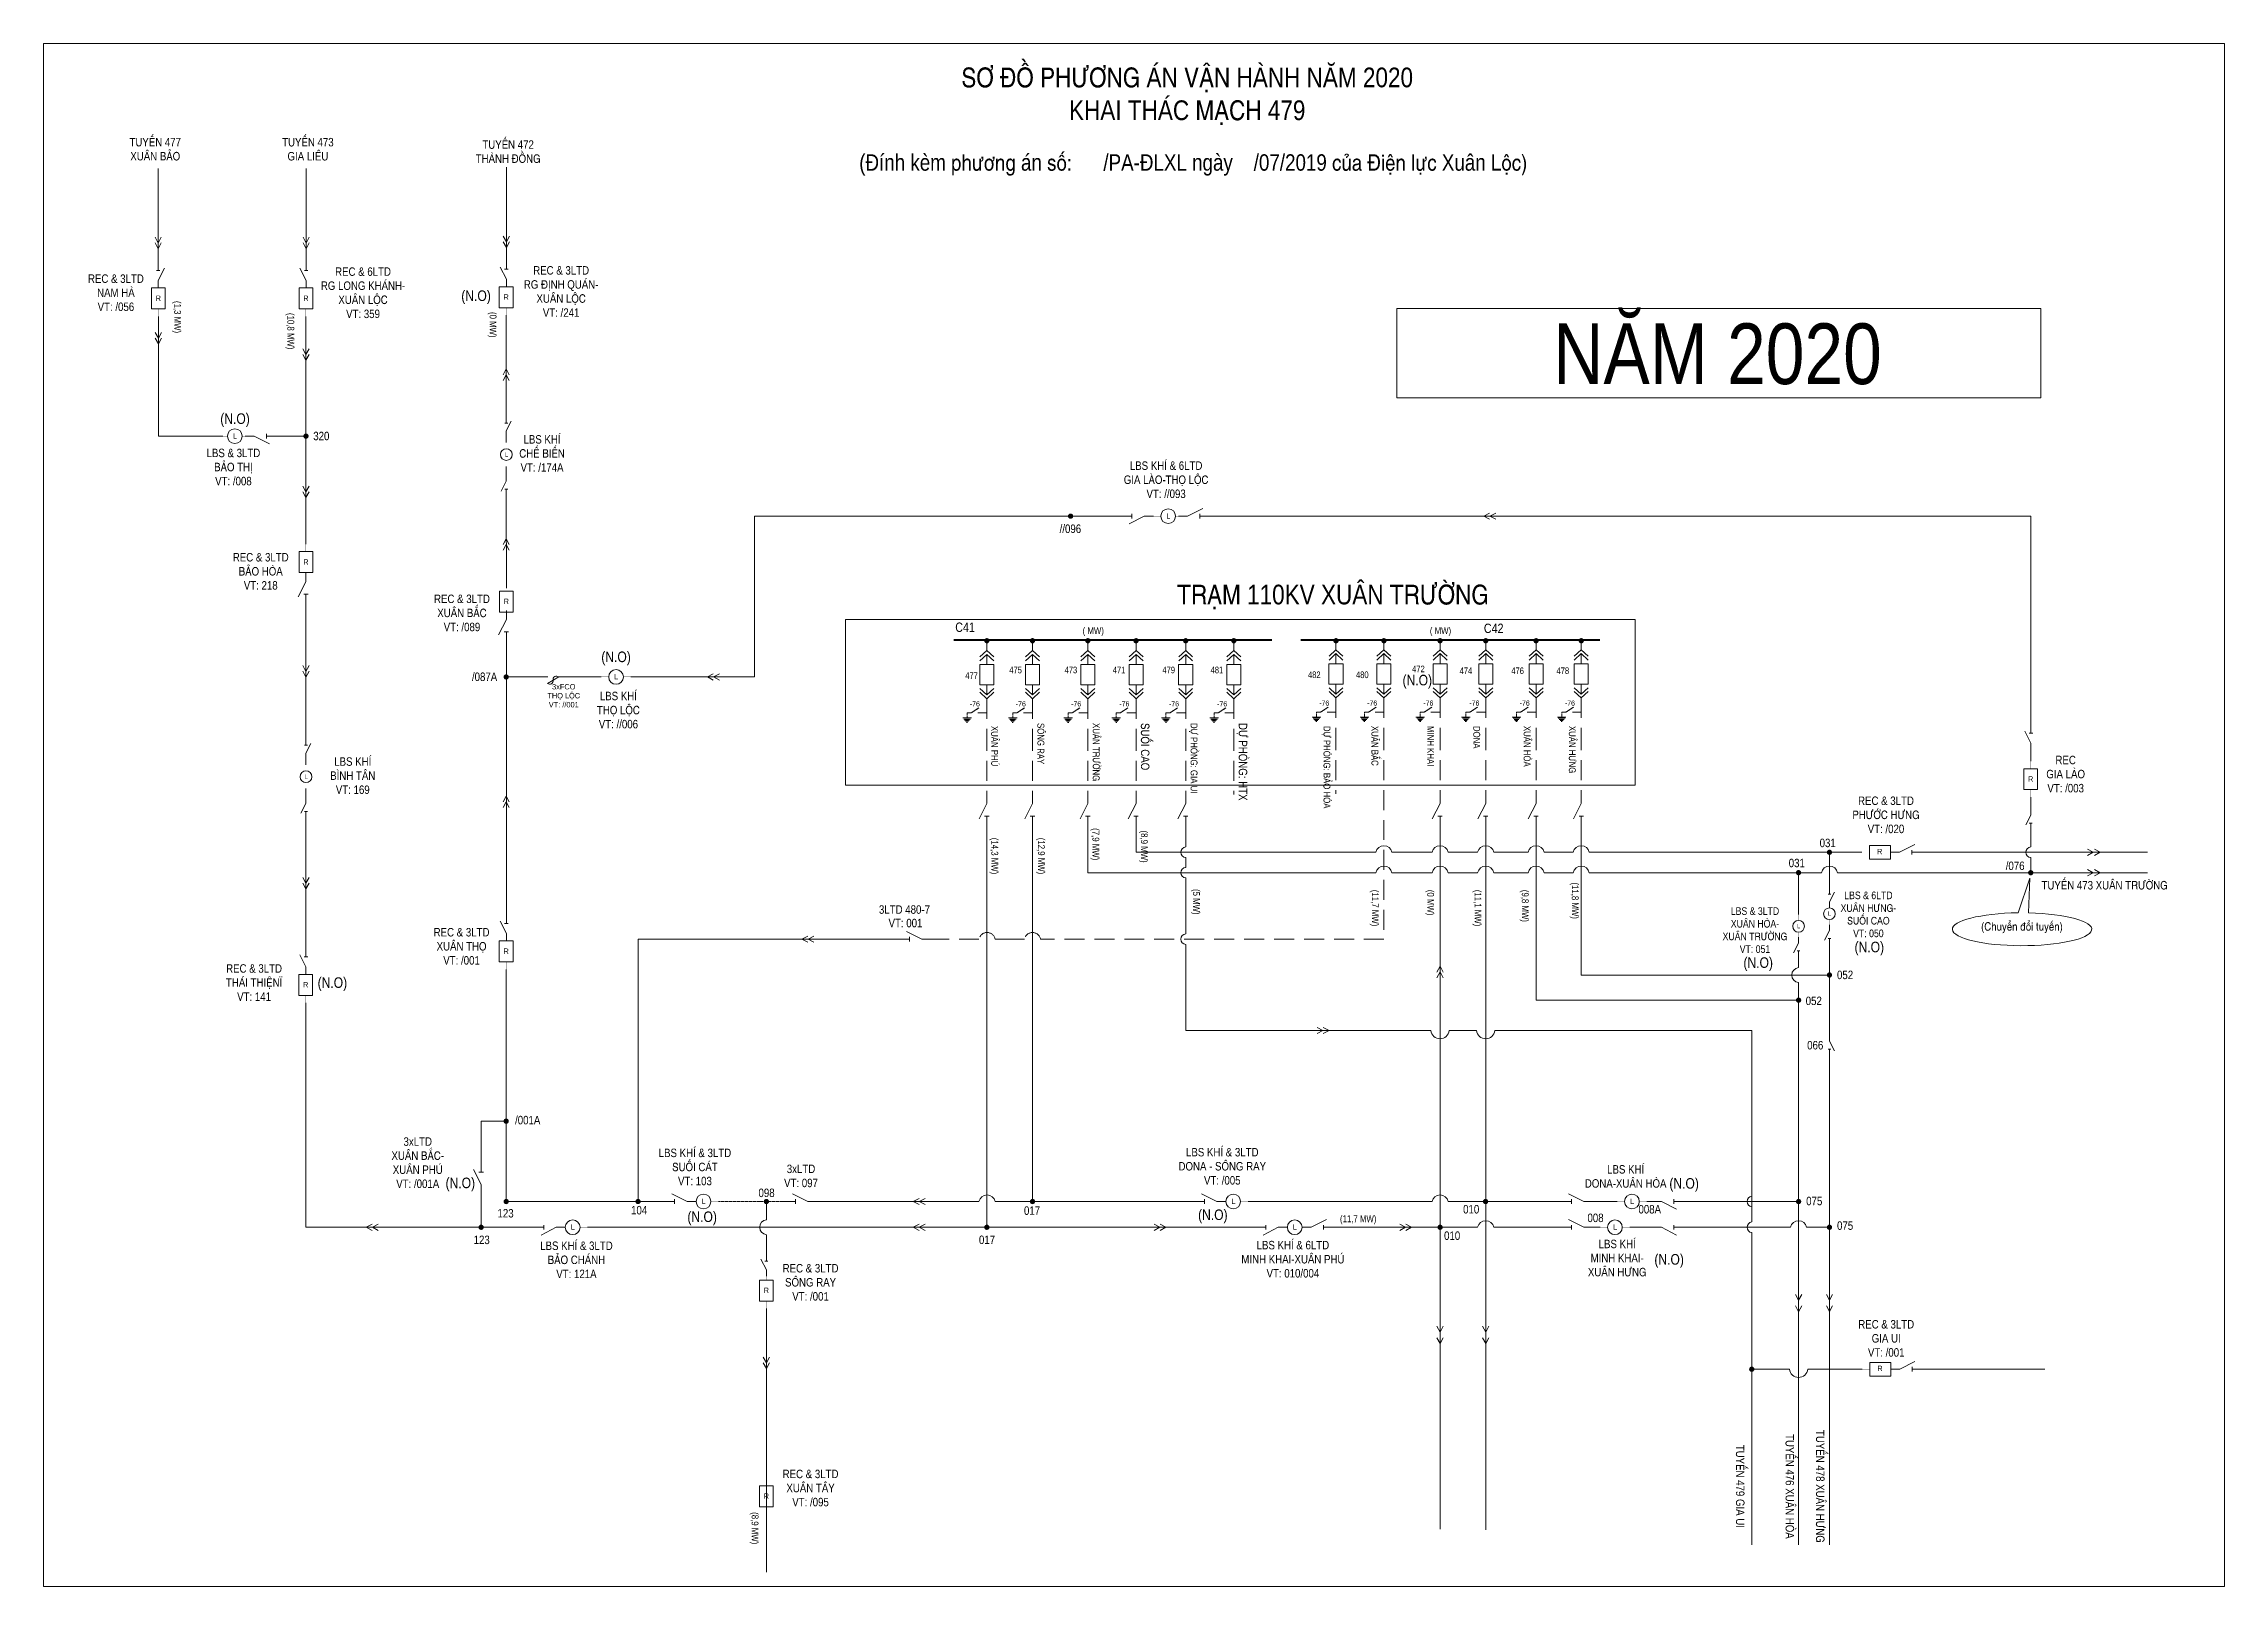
# Model space of a CAD drawing. Header units: inches. Extents: x 2152 to 4977, y -3144 to -873.
# Drawn here: x 2802 to 3348, y -2200 to -1814 of the extents above; entities that cross this region are included whole.
import ezdxf
from ezdxf.enums import TextEntityAlignment as Align

# ---------------------------------------------------------------- set-up
doc = ezdxf.new("R2010")
doc.units = ezdxf.units.IN
doc.header["$LTSCALE"] = 0.2
doc.header["$MEASUREMENT"] = 0
doc.linetypes.add('DASHED', pattern=[0.75, 0.5, -0.25])
doc.layers.get('0').update_dxf_attribs({"lineweight": 5})
for name, color, linetype, lineweight in [('Cap ngam', 1, 'DASHED', 15), ('Day 110kV', 4, 'Continuous', 13), ('Day 22kV', 1, 'Continuous', 13), ('Khung', 7, 'Continuous', 13), ('Text', 7, 'Continuous', 9), ('Thiet bi', 3, 'Continuous', 9), ('Tuyen 475', 6, 'Continuous', 13)]:
    doc.layers.add(name, color=color, linetype=linetype, lineweight=lineweight)
doc.styles.add('V-H-C', font='VHELVCN.TTF')
doc.styles.add('V-H-C-B', font='VHELVCB.TTF')

msp = doc.modelspace()

# ---------------------------------------------------------------- texts
at = {"layer": 'Text'}
for s, height, style, p in [('(1,3 MW)', 1.706, 'V-H-C-B', (2834.66, -1877.91, 0.2)), ('(10,8 MW)', 1.706, 'V-H-C-B', (2863.01, -1880.91, 0.2)), ('(0 MW)', 1.706, 'V-H-C-B', (2913.64, -1880.67, 0.2)), ('XUAÂN PHUÙ', 1.706, 'V-H-C-B', (3039.22, -1984.27, 0.2)), ('SOÂNG RAY', 1.706, 'V-H-C-B', (3050.8, -1983.54, 0.2)), ('XUAÂN TRÖÔØNG', 1.7065, 'V-H-C-B', (3064.66, -1983.54, 0.2)), ('SUOÁI CAO', 2.113, 'V-H-C', (3076.71, -1983.54, 0.2)), ('DÖÏ PHOØNG: GIA UI', 1.7065, 'V-H-C-B', (3089.15, -1983.54, 0.2)), ('DÖÏ PHOØNG: HTX', 2.1129, 'V-H-C', (3101.2, -1983.54, 0.2)), ('DÖÏ PHOØNG: BAÛO HOØA', 1.7065, 'V-H-C-B', (3122.42, -1984.27, 0.2)), ('XUAÂN BAÉC', 1.706, 'V-H-C-B', (3134.43, -1984.27, 0.2)), ('MINH KHAI', 1.706, 'V-H-C-B', (3148.39, -1984.27, 0.2)), ('DONA', 1.706, 'V-H-C-B', (3159.93, -1984.27, 0.2)), ('XUAÂN HOØA', 1.706, 'V-H-C-B', (3172.54, -1984.27, 0.2)), ('XUAÂN HÖNG', 1.706, 'V-H-C-B', (3183.85, -1984.27, 0.2)), ('(14,3 MW)', 1.706, 'V-H-C-B', (3039.26, -2012.26, 0.2)), ('(12,9 MW)', 1.706, 'V-H-C-B', (3050.95, -2012.26, 0.2)), ('(7,9 MW)', 1.706, 'V-H-C-B', (3064.56, -2009.85, 0.2)), ('(8,9 MW)', 1.706, 'V-H-C-B', (3076.7, -2010.45, 0.2)), ('(5 MW)', 1.706, 'V-H-C-B', (3089.75, -2025.08, 0.2)), ('(11,7 MW)', 1.706, 'V-H-C-B', (3134.52, -2025.29, 0.2)), ('(0 MW)', 1.706, 'V-H-C-B', (3148.39, -2025.29, 0.2)), ('(11,1 MW)', 1.706, 'V-H-C-B', (3160.23, -2025.29, 0.2)), ('(9,8 MW)', 1.706, 'V-H-C-B', (3172.08, -2025.29, 0.2)), ('(11,8 MW)', 1.706, 'V-H-C-B', (3184.59, -2023.44, 0.4)), ('(8,9 MW)', 1.706, 'V-H-C-B', (2979.24, -2181.04, 0.2))]:
    msp.add_text(s, height=height, rotation=270, dxfattribs=dict(at, style=style)).set_placement(p)
at = {"layer": 'Text', "color": 1, "style": 'V-H-C-B'}
for p in [(2910.24, -1877.91, -0.44), (2849.89, -1908.68, -0.44), (2945.29, -1968.29, 0.29), (3145.9, -1974.11, 0.33), (3231.25, -2044.81), (3259.07, -2040.91), (2874.27, -2049.82, -0.44), (2906.3, -2099.95), (3212.7, -2100.07), (2966.85, -2108.42), (3094.71, -2107.92), (3208.95, -2119.08, 0.2)]:
    msp.add_text('(N.O)', height=2.639, dxfattribs=at).set_placement(p, align=Align.CENTER)
at = {"layer": 'Text'}
for s, height, style, p in [('C41', 2.338, 'V-H-C-B', (3030.22, -1960.73, 0.2)), ('( MW)', 1.706, 'V-H-C-B', (3062.11, -1961.26, 0.4)), ('( MW)', 1.706, 'V-H-C-B', (3149.05, -1961.26, 0.4)), ('C42', 2.338, 'V-H-C-B', (3162.57, -1961, 0.2)), ('477', 1.648, 'V-H-C-B', (3032.73, -1972.48, 0.2)), ('475', 1.648, 'V-H-C-B', (3043.74, -1971.08, 0.2)), ('473', 1.648, 'V-H-C-B', (3057.6, -1971.08, 0.2)), ('471', 1.648, 'V-H-C-B', (3069.66, -1971.08, 0.2)), ('479', 1.648, 'V-H-C-B', (3082.09, -1971.08, 0.2)), ('481', 1.648, 'V-H-C-B', (3094.15, -1971.08, 0.2)), ('482', 1.648, 'V-H-C-B', (3118.54, -1972.29, 0.2)), ('480', 1.648, 'V-H-C-B', (3130.55, -1972.29, 0.2)), ('472', 1.648, 'V-H-C-B', (3144.61, -1970.81, 0.2)), ('474', 1.648, 'V-H-C-B', (3156.5, -1971.28, 0.2)), ('476', 1.648, 'V-H-C-B', (3169.44, -1971.28, 0.2)), ('478', 1.648, 'V-H-C-B', (3180.76, -1971.28, 0.2)), ('-76', 1.268, 'V-H-C-B', (3033.87, -1979.37, 0.2)), ('-76', 1.268, 'V-H-C-B', (3045.38, -1979.37, 0.2)), ('-76', 1.268, 'V-H-C-B', (3059.24, -1979.37, 0.2)), ('-76', 1.268, 'V-H-C-B', (3071.3, -1979.37, 0.2)), ('-76', 1.268, 'V-H-C-B', (3083.73, -1979.37, 0.2)), ('-76', 1.268, 'V-H-C-B', (3095.79, -1979.37, 0.2)), ('-76', 1.268, 'V-H-C-B', (3121.35, -1979.18, 0.2)), ('-76', 1.268, 'V-H-C-B', (3133.35, -1979.18, 0.2)), ('-76', 1.268, 'V-H-C-B', (3147.41, -1979.18, 0.2)), ('-76', 1.268, 'V-H-C-B', (3158.94, -1979.18, 0.2)), ('-76', 1.268, 'V-H-C-B', (3171.54, -1979.18, 0.2)), ('-76', 1.268, 'V-H-C-B', (3182.86, -1979.18, 0.2)), ('3LTD 480-7', 2.113, 'V-H-C', (3011.11, -2031.27, 0.2)), ('VT: 001', 2.113, 'V-H-C', (3013.52, -2034.65, 0.2)), ('(11,7 MW)', 1.706, 'V-H-C-B', (3126.54, -2108.46, 0.2))]:
    msp.add_text(s, height=height, dxfattribs=dict(at, style=style)).set_placement(p)
at = {"layer": 'Text', "attachment_point": 5, "style": 'V-H-C'}
for s, insert, char_height, width in [('SÔ ÑOÀ PHÖÔNG AÙN VAÄN HAØNH NAÊM 2020\\PKHAI THAÙC MAÏCH 479', (3088.29, -1826.69, 0.84), 4.9259, 175.4148), ('TUYEÁN 477 \\PXUAÂN BAÛO', (2829.92, -1839.94, -0.44), 2.1129, 24.2559), ('TUYEÁN 473 \\PGIA LIEÂU', (2868.14, -1839.94, -0.44), 2.1129, 24.2559), ('TUYEÁN 472 \\PTHAØNH ÑOÀNG', (2918.27, -1840.55, -0.44), 2.1129, 24.2559), ('(Ñính keøm phöông aùn soá:      /PA-ÑLXL ngaøy    /07/2019 cuûa Ñieän löïc Xuaân Loäc)', (3089.81, -1843.88, 0.84), 4.1049, 160.7479), ('REC & 3LTD\\PNAM HAØ\\PVT: /056', (2820.07, -1875.86, -0.44), 2.113, 29.7747), ('REC & 6LTD\\PRG LONG KHAÙNH-\\PXUAÂN LOÄC\\PVT: 359', (2881.94, -1875.86, -0.44), 2.1129, 24.2559), ('REC & 3LTD\\PRG ÑÒNH QUAÙN-\\PXUAÂN LOÄC\\PVT: /241', (2931.54, -1875.55, -0.44), 2.1129, 24.2559), ('NAÊM 2020', (3221.06, -1891.23, 2.59), 15.2, 541.3015), ('320', (2871.5, -1911.72, -0.44), 2.113, 24.2559), ('LBS KHÍ\\PCHEÁ BIEÁN\\PVT: /174A', (2926.76, -1916.08, -0.44), 2.113, 24.2559), ('LBS & 3LTD\\PBAÛO THÒ\\PVT: /008', (2849.49, -1919.48, -0.44), 2.113, 24.2559), ('LBS KHÍ & 6LTD\\PGIA LAØO-THOÏ LOÄC\\PVT: //093', (3083.01, -1922.66, 0.31), 2.1129, 24.2559), ('//096', (3059.04, -1934.93, 0.2), 2.113, 24.2559), ('REC & 3LTD\\PBAÛO HOØA\\PVT: 218', (2856.33, -1945.58, -0.44), 2.113, 24.2559), ('TRAÏM 110KV XUAÂN TRÖÔØNG', (3124.79, -1952, 0.84), 4.9259, 164.9323), ('REC & 3LTD\\PXUAÂN BAÉC\\PVT: /089', (2906.71, -1955.99, -0.44), 2.113, 24.2559), ('/087A', (2912.37, -1971.98, 0.2), 2.113, 24.2559), ('3xFCO\\PTHOÏ LOÄC\\PVT: //001', (2932.2, -1976.71, 0.2), 1.349, 19.5), ('LBS KHÍ\\PTHOÏ LOÄC\\PVT: //006', (2945.88, -1980.31, 0.2), 2.113, 24.2559), ('LBS KHÍ\\PBÌNH TAÂN\\PVT: 169', (2879.37, -1996.72, -0.44), 2.113, 29.7747), ('REC\\PGIA LAØO\\PVT: /003', (3308.23, -1996.33, -0.44), 2.113, 24.2559), ('REC & 3LTD\\PPHÖÔÙC HÖNG\\PVT: /020', (3263.24, -2006.52, 0.2), 2.1129, 31.9062), ('031', (3248.65, -2013.55, 0.2), 2.113, 31.9062), ('031', (3240.91, -2018.58, 0.2), 2.113, 31.9062), ('/076', (3295.58, -2019.29, 0.2), 2.113, 31.9062), ('TUYEÁN 473 XUAÂN TRÖÔØNG', (3317.98, -2024.16), 2.1129, 51.9495), ('LBS & 3LTD\\PXUAÂN HOØA-\\PXUAÂN TRÖÔØNG\\PVT: 051', (3230.44, -2035.37, 0.18), 1.9016, 61.1537), ('LBS & 6LTD\\PXUAÂN HÖNG-\\PSUOÁI CAO\\PVT: 050', (3258.84, -2031.44, 0.2), 1.9016, 28.7156), ('REC & 3LTD\\PXUAÂN THOÏ\\PVT: /001', (2906.61, -2039.43, -0.44), 2.113, 24.2559), ('(Chuyeån ñoåi tuyeán)', (3297.28, -2034.76, 0.2), 2.1129, 31.9062), ('REC & 3LTD\\PTHAÙI THIEÄNÏ\\PVT: 141', (2854.66, -2048.49, -0.44), 2.1129, 24.2559), ('052', (3253, -2046.58, 0.2), 2.113, 31.9062), ('052', (3245.16, -2053.08, 0.2), 2.113, 31.9062), ('066', (3245.53, -2064.18, 0.2), 2.113, 31.9062), ('/001A', (2923.17, -2082.93, -0.44), 2.113, 24.2559), ('3xLTD\\PXUAÂN BAÉC-\\PXUAÂN PHUÙ\\PVT: /001A', (2895.64, -2093.58), 2.1129, 24.2559), ('LBS KHÍ & 3LTD\\PSUOÁI CAÙT\\PVT: 103', (2965.04, -2094.65, 0.2), 2.1129, 24.2559), ('LBS KHÍ & 3LTD\\PDONA - SOÂNG RAY\\PVT: /005', (3097.07, -2094.48, 0.84), 2.1129, 24.2559), ('3xLTD\\PVT: 097', (2991.6, -2096.89, 0.2), 2.113, 24.2559), ('LBS KHÍ\\PDONA-XUAÂN HOØA', (3198.06, -2097.02, 0.2), 2.1129, 31.9062), ('098', (2982.97, -2101.13, -0.44), 2.113, 24.2559), ('075', (3245.28, -2103.18, 0.2), 2.113, 31.9062), ('123', (2917.63, -2106.24, -0.44), 2.113, 24.2559), ('104', (2951.07, -2105.47, -0.44), 2.113, 24.2559), ('017', (3049.44, -2105.58, 0.2), 2.113, 24.2559), ('010', (3159.39, -2105.24, 0.2), 2.113, 24.2559), ('008', (3190.52, -2107.39, 0.2), 2.113, 24.2559), ('008A', (3204.1, -2105.24, 0.2), 2.113, 24.2559), ('123', (2911.65, -2112.9, -0.44), 2.113, 24.2559), ('LBS KHÍ & 3LTD\\PBAÛO CHAÙNH\\PVT: 121A', (2935.37, -2117.88, 0.2), 2.1129, 24.2559), ('017', (3038.17, -2112.89, 0.2), 2.113, 24.2559), ('LBS KHÍ & 6LTD\\PMINH KHAI-XUAÂN PHUÙ\\PVT: 010/004', (3114.75, -2117.74, 0.2), 2.1129, 31.9062), ('010', (3154.62, -2111.85, 0.2), 2.113, 24.2559), ('LBS KHÍ\\PMINH KHAI-\\PXUAÂN HÖNG', (3195.94, -2117.46, 0.2), 2.113, 31.9062), ('075', (3253.01, -2109.33, 0.2), 2.113, 31.9062), ('REC & 3LTD\\PSOÂNG RAY\\PVT: /001', (2993.99, -2123.52, -0.44), 2.113, 24.2559), ('REC & 3LTD\\PGIA UI\\PVT: /001', (3263.3, -2137.55, 0.2), 2.113, 31.9062), ('REC & 3LTD\\PXUAÂN TAÂY\\PVT: /095', (2993.99, -2175, -0.44), 2.113, 24.2559)]:
    msp.add_mtext(s, dxfattribs=dict(at, insert=insert, char_height=char_height, width=width))
at = {"layer": 'Text', "char_height": 2.1129, "width": 43.6797, "attachment_point": 5, "rotation": 270, "style": 'V-H-C'}
for s, insert in [('TUYEÁN 476 XUAÂN HOØA', (3239.14, -2174.59, -0.44)), ('TUYEÁN 478 XUAÂN HÖNG', (3246.76, -2174.59, -0.44)), ('TUYEÁN 479 GIA UI', (3226.72, -2174.59, -0.44))]:
    msp.add_mtext(s, dxfattribs=dict(at, insert=insert))
at = {"layer": 'Thiet bi', "attachment_point": 5, "style": 'V-H-C'}
for s, insert, char_height, width in [('R', (2830.69, -1877.23, -0.44), 1.35, 18.0356), ('R', (2867.64, -1877.23, -0.44), 1.35, 18.0356), ('R', (2917.77, -1876.93, -0.44), 1.35, 18.0356), ('L', (2849.88, -1911.67, -1.08), 1.35, 18.0356), ('L', (2917.84, -1916.3, -0.44), 1.08, 14.4285), ('R', (2867.64, -1943.23, -0.44), 1.35, 18.0356), ('R', (2917.81, -1953.09, -1.08), 1.35, 18.0356), ('L', (2867.68, -1996.93, -0.44), 1.08, 14.4285), ('R', (3299.47, -1997.54, -0.44), 1.35, 18.0356), ('L', (3249.12, -2031.23, 0.2), 1.08, 14.4285), ('L', (3241.38, -2034.35, 0.2), 1.08, 14.4285), ('R', (2917.77, -2040.64, -0.44), 1.35, 18.0356), ('R', (2867.59, -2049.02, -0.44), 1.35, 18.0356), ('L', (2967.22, -2103.23, -0.44), 1.35, 18.0356), ('L', (3099.85, -2103.23, 0.2), 1.35, 18.0356), ('L', (3199.67, -2103.23, 0.2), 1.35, 18.0356), ('L', (2934.46, -2109.67, -0.44), 1.35, 18.0356), ('L', (3115.25, -2109.67, 0.2), 1.35, 18.0356), ('L', (3195.42, -2109.67, 0.2), 1.35, 18.0356), ('R', (2982.92, -2125.52, -0.44), 1.35, 18.0356), ('R', (2982.92, -2177.01, -0.44), 1.35, 18.0356)]:
    msp.add_mtext(s, dxfattribs=dict(at, insert=insert, char_height=char_height, width=width))
at = {"layer": 'Thiet bi', "color": 1, "char_height": 1.35, "width": 18.0356, "attachment_point": 5, "style": 'V-H-C'}
for s, insert in [('L', (3083.56, -1931.7, 0.2)), ('L', (2945.32, -1971.94, 0.2)), ('R', (3261.67, -2015.7, 0.2)), ('R', (3261.74, -2145.06, 0.2))]:
    msp.add_mtext(s, dxfattribs=dict(at, insert=insert))

# ---------------------------------------------------------------- blocks, each defined once
blk = doc.blocks.new('MAT CAT')
at = {"color": 0}
for points in [[(-0.97, 5.81), (0, 6.7), (0.97, 5.81)], [(-0.97, 5.28), (0, 6.17), (0.97, 5.28)], [(0, 4.76), (0, 6.17)], [(-0.97, 1.42), (0, 0.53), (0.97, 1.42)], [(-0.97, 0.89), (0, 0), (0.97, 0.89)], [(0, 1.94), (0, 0.53)]]:
    blk.add_lwpolyline(points, dxfattribs=at)
blk.add_lwpolyline([(-0.98, 4.76), (0.98, 4.76), (0.98, 1.94), (-0.98, 1.94)], close=True, dxfattribs=at)
blk = doc.blocks.new('NOI DAT')
at = {"color": 0}
for points in [[(0.6, 0), (-0.6, 0)], [(-0.47, -0.15), (0.47, -0.15)], [(-0.34, -0.31), (0.34, -0.31)], [(-0.21, -0.46), (0.21, -0.46)], [(-0.08, -0.62), (0.08, -0.62)]]:
    blk.add_lwpolyline(points, dxfattribs=at)
blk = doc.blocks.new('DTD MC')
at = {"layer": 'Day 110kV', "color": 1, "linetype": 'DASHED'}
blk.add_lwpolyline([(1377.92, 454.43), (1374.95, 452.52), (1373.34, 452.52), (1373.34, 450.53)], dxfattribs=at)
at = {"layer": 'Thiet bi'}
for points in [[(1373.34, 452.52), (1374.95, 452.52), (1377.92, 454.43)], [(1381.08, 452.52), (1377.54, 452.52)]]:
    blk.add_lwpolyline(points, dxfattribs=at)
at = {"layer": 'Thiet bi', "xscale": 2.809729812779096, "yscale": 2.809729812779096, "zscale": 2.809729812779032}
blk.add_blockref('NOI DAT', (1373.34, 450.53), dxfattribs=at)
blk = doc.blocks.new('ALTD')
at = {"color": 0}
for points in [[(3.38, 1.08), (1.27, 0), (0, 0)], [(2.99, 0.31), (2.99, -0.31)], [(2.99, 0), (4.73, 0)]]:
    blk.add_lwpolyline(points, dxfattribs=at)
blk = doc.blocks.new('FCO')
at = {"color": 0}
blk.add_lwpolyline([(0, 0, 0.707499), (0.8, 0.8, -0.707499), (1.6, 1.6, -5.301682)], format="xyb", dxfattribs=at)
blk.add_lwpolyline([(0, 0), (1.6, 1.6)], dxfattribs=at)

# ---------------------------------------------------------------- linework, layer by layer
at = {"layer": 'Cap ngam', "linetype": 'DASHED', "ltscale": 50, "elevation": 0.2}
for points in [[(3038.13, -1977.45), (3038.13, -1985.5), (3038.13, -1985.5), (3038.13, -2001.43)], [(3049.56, -1977.45), (3049.56, -1985.5), (3049.56, -1985.5), (3049.56, -2001.43)], [(3063.42, -1977.45), (3063.42, -1985.5), (3063.42, -1985.5), (3063.42, -2001.43), (3063.42, -2001.43)], [(3075.48, -1977.45), (3075.48, -1985.5), (3075.48, -1985.5), (3075.48, -2001.43), (3075.48, -2001.43)], [(3087.91, -1977.45), (3087.91, -1985.5), (3087.91, -1985.5), (3087.91, -2001.43), (3087.91, -2001.43)], [(3099.97, -1977.45), (3099.97, -1985.5), (3099.97, -1985.5), (3099.97, -2001.43), (3099.97, -2001.43)], [(3125.54, -1977.26), (3125.54, -1985.32), (3125.54, -1985.32), (3125.54, -2001.24), (3125.54, -2001.24)], [(3137.55, -1977.26), (3137.55, -1985.31), (3137.55, -1985.31), (3137.55, -2037.62)], [(3151.6, -1977.26), (3151.6, -1985.32), (3151.6, -1985.32), (3151.6, -2001.43)], [(3163.03, -1977.26), (3163.03, -1985.31), (3163.03, -1985.31), (3163.03, -2001.43)], [(3175.63, -1977.26), (3175.63, -1985.31), (3175.63, -1985.31), (3175.63, -2001.43)], [(3186.95, -1977.26), (3186.95, -1985.31), (3186.95, -1985.31), (3186.95, -2001.43)]]:
    msp.add_lwpolyline(points, dxfattribs=at)
for points in [[(3042.94, -2037.62), (3040.19, -2037.62, 0.818695), (3036.16, -2037.62), (3024.12, -2037.62)], [(3137.55, -2037.62), (3051.58, -2037.62, 0.818695), (3047.54, -2037.62), (3042.94, -2037.62)]]:
    msp.add_lwpolyline(points, format="xyb", dxfattribs=at)
at = {"layer": 'Day 22kV'}
for p, q in [((2830.66, -1867.79, -0.44), (2830.66, -1844.72, -0.44)), ((2867.7, -1867.79, -0.44), (2867.7, -1844.72, -0.44)), ((2917.82, -1867.49, -0.44), (2917.82, -1844.42, -0.44)), ((2867.65, -1938.76, -0.44), (2867.65, -1881.79, -0.44)), ((2917.79, -1906.47, -0.44), (2917.78, -1881.48, -0.44)), ((2917.81, -1913.37, -0.44), (2917.8, -1911.91, -0.44)), ((2917.8, -1921.58, -0.44), (2917.8, -1919.32, -0.44)), ((2917.82, -1949.81, -0.44), (2917.81, -1927.02, -0.44)), ((2867.65, -1994, -0.44), (2867.64, -1992.54, -0.44)), ((2867.65, -2002.21, -0.44), (2867.65, -1999.96, -0.44)), ((3075.48, -2009.93, 0.2), (3075.48, -2015.89, 0.2)), ((3151.6, -2009.93, 0.2), (3151.6, -2185.32, 0.2)), ((3163.03, -2009.93, 0.2), (3163.03, -2185.44, 0.2)), ((3075.48, -2015.89, 0.2), (3132.38, -2015.89, 0.2)), ((3191.78, -2015.89, 0.2), (3257.22, -2015.89, 0.2)), ((3272.85, -2015.88, 0.2), (3328.75, -2015.88, 0.2)), ((3075.48, -2021, 0.2), (3132.38, -2021, 0.2)), ((3241.35, -2031.42, 0.2), (3241.35, -2021, 0.2)), ((3249.09, -2039.46, 0.2), (3249.09, -2046.61, 0.2)), ((2911.51, -2101.33, -0.44), (2911.51, -2109.74, -0.44)), ((3162.99, -2103.29, 0.2), (3181.35, -2103.29, 0.2)), ((3189.85, -2103.29, 0.2), (3195.92, -2103.29, 0.2)), ((3203.36, -2103.29, 0.2), (3204.75, -2103.29, 0.2)), ((3213.25, -2103.29, 0.2), (3241.36, -2103.29, 0.2)), ((3038.13, -2109.74, 0.2), (3104.87, -2109.74, 0.2)), ((3125.55, -2109.74, 0.2), (3151.6, -2109.74, 0.2)), ((3189.85, -2109.74, 0.2), (3191.66, -2109.74, 0.2)), ((3199.1, -2109.74, 0.2), (3204.75, -2109.74, 0.2)), ((2982.93, -2130.07, -0.44), (2982.93, -2196.01, -0.44)), ((3229.64, -2145.25, 0.2), (3239.08, -2145.25, 0.2)), ((3243.64, -2145.25, 0.2), (3257.28, -2145.25, 0.2)), ((3272.92, -2145.25, 0.2), (3303, -2145.25, 0.2))]:
    msp.add_line(p, q, dxfattribs=at)
msp.add_lwpolyline([(2801.97, -1813.51), (3347.97, -1813.51), (3347.97, -2199.61), (2801.97, -2199.61)], close=True, dxfattribs=at)
for points, elevation in [([(2830.7, -1881.79), (2830.7, -1911.74), (2846.86, -1911.74)], -0.44), ([(2860.92, -1911.74), (2867.65, -1911.74)], -0.44), ([(3071.31, -1931.77), (2979.96, -1931.77), (2979.96, -1972), (2949.01, -1972)], 0.2), ([(3299.48, -1983.61), (3299.48, -1931.77), (3094.61, -1931.77)], 0.2), ([(3038.13, -1965.4), (3038.13, -1962.95)], 0.2), ([(3049.56, -1965.4), (3049.56, -1962.95)], 0.2), ([(3063.42, -1965.4), (3063.42, -1962.95)], 0.2), ([(3075.48, -1965.4), (3075.48, -1962.95)], 0.2), ([(3087.91, -1965.4), (3087.91, -1962.95)], 0.2), ([(3099.97, -1965.4), (3099.97, -1962.95)], 0.2), ([(3125.54, -1965.22), (3125.54, -1962.77)], 0.2), ([(3137.54, -1965.22), (3137.54, -1962.77)], 0.2), ([(3151.6, -1965.22), (3151.6, -1962.77)], 0.2), ([(3163.03, -1965.22), (3163.03, -1962.76)], 0.2), ([(3175.63, -1965.22), (3175.63, -1962.76)], 0.2), ([(3186.95, -1965.22), (3186.95, -1962.76)], 0.2), ([(2917.82, -1972), (2928.21, -1972)], 0.2), ([(2930.93, -1972), (2941.57, -1972)], 0.2), ([(3299.48, -1993.08), (3299.53, -1990.41)], 0.2), ([(3038.13, -2009.93), (3038.13, -2109.74), (2938.15, -2109.74)], 0.2), ([(3063.42, -2009.93), (3063.42, -2021), (3075.48, -2021)], 0.2), ([(3175.63, -2009.93), (3175.63, -2052.89), (3241.36, -2052.89), (3241.36, -2189.25)], 0.2), ([(3186.95, -2009.93), (3186.95, -2046.61), (3249.09, -2046.61), (3249.09, -2061.72)], 0.2), ([(3087.91, -2022.32), (3087.91, -2036.3)], 0.2), ([(3015.62, -2037.62), (2950.8, -2037.62), (2950.8, -2103.29)], 0.2), ([(2956.84, -2103.29), (2917.78, -2103.29), (2917.78, -2045.2)], 0.2), ([(2924.09, -2109.74), (2867.6, -2109.74), (2867.6, -2053.57)], 0.2), ([(3165.31, -2060.48), (3229.64, -2060.48), (3229.64, -2094.43), (3229.64, -2108.41)], 0.2), ([(3249.09, -2067.16), (3249.09, -2189.25)], 0.2), ([(2911.51, -2092.83), (2911.51, -2083.18), (2917.78, -2083.18)], -0.44), ([(3089.47, -2103.29), (3049.56, -2103.29)], 0.2), ([(3229.64, -2111.06), (3229.64, -2189.25)], 0.2)]:
    msp.add_lwpolyline(points, dxfattribs=dict(at, elevation=elevation))
at = {"layer": 'Day 22kV', "const_width": 0.647}
for points, elevation in [([(2867.65, -1911.4, 1), (2867.65, -1912.07, 1), (2867.65, -1911.4, 2.414214)], -0.44), ([(3059.09, -1931.43, 1), (3059.09, -1932.1, 1), (3059.09, -1931.43, 2.414214)], 0.2), ([(2917.78, -1971.67, 1), (2917.78, -1972.34, 1), (2917.78, -1971.67, 2.414214)], 0.2), ([(3249.09, -2015.56, 1), (3249.09, -2016.22, 1), (3249.09, -2015.56, 2.414214)], 0.2), ([(3241.35, -2020.66, 1), (3241.35, -2021.33, 1), (3241.35, -2020.66, 2.414214)], 0.2), ([(3299.48, -2020.66, 1), (3299.48, -2021.33, 1), (3299.48, -2020.66, 2.414214)], 0.2), ([(3249.09, -2046.27, 1), (3249.09, -2046.94, 1), (3249.09, -2046.27, 2.414214)], 0.2), ([(3241.36, -2052.56, 1), (3241.36, -2053.23, 1), (3241.36, -2052.56, 2.414214)], 0.2), ([(2917.78, -2082.85, 1), (2917.78, -2083.52, 1), (2917.78, -2082.85, 2.414214)], -0.44), ([(2917.78, -2102.96, 1), (2917.78, -2103.63, 1), (2917.78, -2102.96, 2.414214)], 0.2), ([(2950.8, -2102.96, 1), (2950.8, -2103.63, 1), (2950.8, -2102.96, 2.414214)], -0.44), ([(2982.93, -2102.96, 1), (2982.93, -2103.63, 1), (2982.93, -2102.96, 2.414214)], -0.44), ([(3049.56, -2102.96, 1), (3049.56, -2103.63, 1), (3049.56, -2102.96, 2.414214)], 0.2), ([(3162.99, -2102.96, 1), (3162.99, -2103.63, 1), (3162.99, -2102.96, 2.414214)], 0.2), ([(3241.36, -2102.96, 1), (3241.36, -2103.63, 1), (3241.36, -2102.96, 2.414214)], 0.2), ([(2911.51, -2109.4, 1), (2911.51, -2110.07, 1), (2911.51, -2109.4, 2.414214)], -0.44), ([(3038.13, -2109.4, 1), (3038.13, -2110.07, 1), (3038.13, -2109.4, 2.414214)], 0.2), ([(3151.6, -2109.4, 1), (3151.6, -2110.07, 1), (3151.6, -2109.4, 2.414214)], 0.2), ([(3249.09, -2109.4, 1), (3249.09, -2110.07, 1), (3249.09, -2109.4, 2.414214)], 0.2), ([(3229.64, -2144.92, 1), (3229.64, -2145.59, 1), (3229.64, -2144.92, 2.414214)], 0.2)]:
    msp.add_lwpolyline(points, format="xyb", dxfattribs=dict(at, elevation=elevation))
at = {"layer": 'Day 22kV', "const_width": 0.539, "elevation": 0.2}
msp.add_lwpolyline([(3029.78, -1962.76), (3109.54, -1962.76)], dxfattribs=at)
at = {"layer": 'Day 22kV', "color": 2, "const_width": 0.647, "elevation": 0.2}
for points in [[(3038.13, -1962.61, 1), (3038.13, -1963.28, 1), (3038.13, -1962.61, 2.414214)], [(3049.56, -1962.61, 1), (3049.56, -1963.28, 1), (3049.56, -1962.61, 2.414214)], [(3063.42, -1962.61, 1), (3063.42, -1963.28, 1), (3063.42, -1962.61, 2.414214)], [(3075.48, -1962.61, 1), (3075.48, -1963.28, 1), (3075.48, -1962.61, 2.414214)], [(3087.91, -1962.61, 1), (3087.91, -1963.28, 1), (3087.91, -1962.61, 2.414214)], [(3099.97, -1962.61, 1), (3099.97, -1963.28, 1), (3099.97, -1962.61, 2.414214)]]:
    msp.add_lwpolyline(points, format="xyb", dxfattribs=at)
at = {"layer": 'Day 22kV', "color": 5, "const_width": 0.539, "elevation": 0.2}
msp.add_lwpolyline([(3116.72, -1962.76), (3191.68, -1962.76)], dxfattribs=at)
at = {"layer": 'Day 22kV', "color": 5, "const_width": 0.647, "elevation": 0.2}
for points in [[(3125.54, -1962.61, 1), (3125.54, -1963.28, 1), (3125.54, -1962.61, 2.414214)], [(3137.54, -1962.61, 1), (3137.54, -1963.28, 1), (3137.54, -1962.61, 2.414214)], [(3151.6, -1962.61, 1), (3151.6, -1963.28, 1), (3151.6, -1962.61, 2.414214)], [(3163.03, -1962.61, 1), (3163.03, -1963.28, 1), (3163.03, -1962.61, 2.414214)], [(3175.63, -1962.61, 1), (3175.63, -1963.28, 1), (3175.63, -1962.61, 2.414214)], [(3186.95, -1962.61, 1), (3186.95, -1963.28, 1), (3186.95, -1962.61, 2.414214)]]:
    msp.add_lwpolyline(points, format="xyb", dxfattribs=at)
at = {"layer": 'Day 22kV', "elevation": 0.2}
for points in [[(3049.56, -2009.93), (3049.56, -2103.29), (3040.19, -2103.29, 0.818695), (3036.16, -2103.29), (2995.58, -2103.29)], [(3087.91, -2009.93), (3087.91, -2014.56, 0.899221), (3087.91, -2017.21), (3087.91, -2019.67)], [(3143.81, -2015.89), (3139.56, -2015.89, 0.818695), (3135.53, -2015.89), (3132.38, -2015.89)], [(3157.86, -2015.89), (3153.62, -2015.89, 0.818695), (3149.58, -2015.89), (3143.81, -2015.89)], [(3168.74, -2015.89), (3165.04, -2015.89, 0.818695), (3161.01, -2015.89), (3157.86, -2015.89)], [(3181.78, -2015.89), (3177.65, -2015.89, 0.818695), (3173.62, -2015.89), (3168.74, -2015.89)], [(3191.78, -2015.89), (3188.96, -2015.89, 0.818695), (3184.93, -2015.89), (3181.78, -2015.89)], [(3299.48, -2014.56), (3299.48, -2014.56, 0.899221), (3299.48, -2017.21)], [(3087.91, -2019.67), (3087.91, -2019.67, 0.899221), (3087.91, -2022.32)], [(3143.81, -2021), (3139.56, -2021, 0.818695), (3135.53, -2021), (3132.38, -2021)], [(3157.86, -2021), (3153.62, -2021, 0.818695), (3149.58, -2021), (3143.81, -2021)], [(3168.74, -2021), (3165.04, -2021, 0.818695), (3161.01, -2021), (3157.86, -2021)], [(3181.78, -2021), (3177.65, -2021, 0.818695), (3173.62, -2021), (3168.74, -2021)], [(3243.93, -2021), (3188.96, -2021, 0.818695), (3184.93, -2021), (3181.78, -2021)], [(3328.75, -2021), (3251.11, -2021, 0.818695), (3247.08, -2021), (3243.93, -2021)], [(3087.91, -2036.3), (3087.91, -2036.3, 0.899221), (3087.91, -2038.95)], [(3087.91, -2038.95), (3087.91, -2060.48), (3149.31, -2060.48, 0.907624), (3153.87, -2060.48), (3160.75, -2060.48)], [(3160.75, -2060.48), (3160.75, -2060.48, 0.907624), (3165.31, -2060.48), (3165.31, -2060.48)], [(3162.99, -2103.29), (3162.99, -2103.29), (3153.62, -2103.29, 0.818695), (3149.58, -2103.29), (3103.53, -2103.29)], [(3229.64, -2101.97), (3229.64, -2101.97, 0.899221), (3229.64, -2104.62)], [(3181.35, -2109.74), (3181.35, -2109.74), (3165.04, -2109.74, 0.818695), (3161.01, -2109.74), (3151.6, -2109.74)], [(3249.09, -2109.74), (3249.09, -2109.74), (3243.38, -2109.74, 0.818695), (3239.35, -2109.74), (3213.25, -2109.74)], [(3229.64, -2108.41), (3229.64, -2108.41, 0.899221), (3229.64, -2111.06)], [(3239.08, -2145.25), (3239.08, -2145.25, 0.907624), (3243.64, -2145.25), (3243.64, -2145.25)]]:
    msp.add_lwpolyline(points, format="xyb", dxfattribs=at)
at = {"layer": 'Day 22kV'}
msp.add_lwpolyline([(3296.32, -2031.04), (3299.22, -2022.39), (3298.93, -2031.05)], dxfattribs=at)
msp.add_ellipse((3297.31, -2035.15), major_axis=(-17.45, 0), ratio=0.236044, start_param=4.769107, end_param=10.902367, dxfattribs=at)
at = {"layer": 'Khung', "color": 1, "linetype": 'DASHED'}
msp.add_line((2987.08, -2103.29, -0.44), (2970.9, -2103.29, -0.44), dxfattribs=at)
at = {"layer": 'Khung'}
for points, elevation in [([(3140.79, -1879.83), (3302.01, -1879.83), (3302.01, -1902.19), (3140.79, -1902.19)], 2.59), ([(3002.77, -1957.63), (3200.43, -1957.63), (3200.43, -1999.12), (3002.77, -1999.12)], 0.04)]:
    msp.add_lwpolyline(points, close=True, dxfattribs=dict(at, elevation=elevation))
at = {"layer": 'Text', "color": 1, "linetype": 'Continuous'}
for p, q in [((2867.65, -1954.4, -0.44), (2867.65, -1987.1, -0.44)), ((2917.82, -1963.87, -0.44), (2917.82, -2031.2, -0.44)), ((2867.65, -1999.96, -0.44), (2867.65, -2002.21, -0.44)), ((2867.65, -2007.65, -0.44), (2867.65, -2039.58, -0.44))]:
    msp.add_line(p, q, dxfattribs=at)
at = {"layer": 'Text', "color": 1, "linetype": 'Continuous', "elevation": 0.2}
for points in [[(3299.48, -2005.13), (3299.48, -2002.1)], [(3299.48, -2014.56), (3299.48, -2010.57)], [(3299.48, -2021), (3299.48, -2017.21)]]:
    msp.add_lwpolyline(points, dxfattribs=at)
at = {"layer": 'Thiet bi'}
for p, q in [((2917.82, -1863.11, -0.44), (2917.05, -1861.66, -0.44)), ((2917.82, -1863.11, -0.44), (2918.6, -1861.66, -0.44)), ((2830.66, -1863.41, -0.44), (2829.88, -1861.96, -0.44)), ((2830.66, -1864.84, -0.44), (2829.88, -1863.39, -0.44)), ((2830.66, -1863.41, -0.44), (2831.43, -1861.96, -0.44)), ((2830.66, -1864.84, -0.44), (2831.43, -1863.39, -0.44)), ((2867.7, -1863.41, -0.44), (2866.92, -1861.96, -0.44)), ((2867.7, -1864.84, -0.44), (2866.92, -1863.39, -0.44)), ((2867.7, -1863.41, -0.44), (2868.47, -1861.96, -0.44)), ((2867.7, -1864.84, -0.44), (2868.47, -1863.39, -0.44)), ((2917.82, -1864.53, -0.44), (2917.05, -1863.08, -0.44)), ((2917.82, -1864.53, -0.44), (2918.6, -1863.08, -0.44)), ((2830.7, -1887.21, -0.44), (2829.93, -1885.76, -0.44)), ((2830.7, -1888.63, -0.44), (2829.93, -1887.18, -0.44)), ((2830.7, -1887.21, -0.44), (2831.48, -1885.76, -0.44)), ((2830.7, -1888.63, -0.44), (2831.48, -1887.18, -0.44)), ((2867.65, -1891.32, -0.44), (2866.87, -1889.87, -0.44)), ((2867.65, -1892.75, -0.44), (2866.87, -1891.3, -0.44)), ((2867.65, -1891.32, -0.44), (2868.42, -1889.87, -0.44)), ((2867.65, -1892.75, -0.44), (2868.42, -1891.3, -0.44)), ((2917.78, -1894.93, -0.44), (2917.01, -1896.38, -0.44)), ((2917.78, -1896.36, -0.44), (2917.01, -1897.81, -0.44)), ((2917.78, -1894.93, -0.44), (2918.56, -1896.38, -0.44)), ((2917.78, -1896.36, -0.44), (2918.56, -1897.81, -0.44)), ((2867.65, -1925.69, -0.44), (2866.87, -1924.24, -0.44)), ((2867.65, -1927.12, -0.44), (2866.87, -1925.67, -0.44)), ((2867.65, -1925.69, -0.44), (2868.42, -1924.24, -0.44)), ((2867.65, -1927.12, -0.44), (2868.42, -1925.67, -0.44)), ((3162.56, -1931.77, 0.2), (3164.01, -1930.99, 0.2)), ((3162.56, -1931.77, 0.2), (3164.01, -1932.54, 0.2)), ((3164.08, -1931.77, 0.2), (3165.53, -1930.99, 0.2)), ((3164.08, -1931.77, 0.2), (3165.53, -1932.54, 0.2)), ((2917.78, -1937.42, -0.44), (2917.01, -1938.87, -0.44)), ((2917.78, -1937.42, -0.44), (2918.56, -1938.87, -0.44)), ((2917.78, -1938.84, -0.44), (2917.01, -1940.29, -0.44)), ((2917.78, -1938.84, -0.44), (2918.56, -1940.29, -0.44)), ((2867.65, -1970.62, -0.44), (2866.87, -1969.17, -0.44)), ((2867.65, -1972.04, -0.44), (2866.87, -1970.59, -0.44)), ((2867.65, -1970.62, -0.44), (2868.42, -1969.17, -0.44)), ((2867.65, -1972.04, -0.44), (2868.42, -1970.59, -0.44)), ((2968.19, -1972, 0.2), (2969.64, -1971.23, 0.2)), ((2968.19, -1972, 0.2), (2969.64, -1972.78, 0.2)), ((2969.72, -1972, 0.2), (2971.17, -1971.23, 0.2)), ((2969.72, -1972, 0.2), (2971.17, -1972.78, 0.2)), ((2917.78, -2001.82, -0.44), (2917.01, -2003.27, -0.44)), ((2917.78, -2003.24, -0.44), (2917.01, -2004.69, -0.44)), ((2917.78, -2001.82, -0.44), (2918.56, -2003.27, -0.44)), ((2917.78, -2003.24, -0.44), (2918.56, -2004.69, -0.44)), ((3315.15, -2015.89, 0.2), (3313.7, -2015.11, 0.2)), ((3315.15, -2015.89, 0.2), (3313.7, -2016.66, 0.2)), ((3316.87, -2015.89, 0.2), (3315.42, -2015.11, 0.2)), ((3316.87, -2015.89, 0.2), (3315.42, -2016.66, 0.2)), ((2867.65, -2023.61, -0.44), (2866.87, -2022.16, -0.44)), ((2867.65, -2025.03, -0.44), (2866.87, -2023.58, -0.44)), ((2867.65, -2023.61, -0.44), (2868.42, -2022.16, -0.44)), ((2867.65, -2025.03, -0.44), (2868.42, -2023.58, -0.44)), ((3315.15, -2021, 0.2), (3313.7, -2020.23, 0.2)), ((3315.15, -2021, 0.2), (3313.7, -2021.78, 0.2)), ((3316.87, -2021, 0.2), (3315.42, -2020.23, 0.2)), ((3316.87, -2021, 0.2), (3315.42, -2021.78, 0.2)), ((2991.82, -2037.62, 0.2), (2993.27, -2036.85, 0.2)), ((2991.82, -2037.62, 0.2), (2993.27, -2038.4, 0.2)), ((2993.35, -2037.62, 0.2), (2994.8, -2036.85, 0.2)), ((2993.35, -2037.62, 0.2), (2994.8, -2038.4, 0.2)), ((3151.6, -2044.4, 0.2), (3150.83, -2045.85, 0.2)), ((3151.6, -2045.82, 0.2), (3150.83, -2047.27, 0.2)), ((3151.6, -2044.4, 0.2), (3152.38, -2045.85, 0.2)), ((3151.6, -2045.82, 0.2), (3152.38, -2047.27, 0.2)), ((3122.27, -2060.48, 0.2), (3120.82, -2059.7, 0.2)), ((3122.27, -2060.48, 0.2), (3120.83, -2061.25, 0.2)), ((3123.8, -2060.48, 0.2), (3122.35, -2059.7, 0.2)), ((3123.8, -2060.48, 0.2), (3122.35, -2061.25, 0.2)), ((3019.7, -2103.29, 0.2), (3021.15, -2102.52, 0.2)), ((3019.7, -2103.29, 0.2), (3021.15, -2104.07, 0.2)), ((3021.22, -2103.29, 0.2), (3022.67, -2102.52, 0.2)), ((3021.22, -2103.29, 0.2), (3022.67, -2104.07, 0.2)), ((2882.75, -2109.74, 0.2), (2884.2, -2108.96, 0.2)), ((2882.75, -2109.74, 0.2), (2884.2, -2110.51, 0.2)), ((2884.28, -2109.74, 0.2), (2885.73, -2108.96, 0.2)), ((2884.28, -2109.74, 0.2), (2885.73, -2110.51, 0.2)), ((3019.7, -2109.74, 0.2), (3021.15, -2108.96, 0.2)), ((3019.7, -2109.74, 0.2), (3021.15, -2110.51, 0.2)), ((3021.22, -2109.74, 0.2), (3022.67, -2108.96, 0.2)), ((3021.22, -2109.74, 0.2), (3022.67, -2110.51, 0.2)), ((3081.45, -2109.74, 0.2), (3080, -2108.96, 0.2)), ((3081.45, -2109.74, 0.2), (3080, -2110.51, 0.2)), ((3082.97, -2109.74, 0.2), (3081.52, -2108.96, 0.2)), ((3082.97, -2109.74, 0.2), (3081.52, -2110.51, 0.2)), ((3142.94, -2109.74, 0.2), (3141.49, -2108.96, 0.2)), ((3142.94, -2109.74, 0.2), (3141.49, -2110.51, 0.2)), ((3144.47, -2109.74, 0.2), (3143.02, -2108.96, 0.2)), ((3144.47, -2109.74, 0.2), (3143.02, -2110.51, 0.2)), ((3241.36, -2128, 0.2), (3240.59, -2126.55, 0.2)), ((3241.36, -2128, 0.2), (3242.14, -2126.55, 0.2)), ((3249.09, -2128, 0.2), (3248.32, -2126.55, 0.2)), ((3249.09, -2128, 0.2), (3249.87, -2126.55, 0.2)), ((3151.6, -2135.97, 0.2), (3150.83, -2134.52, 0.2)), ((3151.6, -2135.97, 0.2), (3152.38, -2134.52, 0.2)), ((3163.03, -2135.97, 0.2), (3162.25, -2134.52, 0.2)), ((3163.03, -2135.97, 0.2), (3163.8, -2134.52, 0.2)), ((3241.36, -2130.86, 0.2), (3240.59, -2129.41, 0.2)), ((3241.36, -2130.86, 0.2), (3242.14, -2129.41, 0.2)), ((3249.09, -2130.85, 0.2), (3248.32, -2129.41, 0.2)), ((3249.09, -2130.85, 0.2), (3249.87, -2129.4, 0.2)), ((3151.6, -2138.83, 0.2), (3150.83, -2137.38, 0.2)), ((3151.6, -2138.83, 0.2), (3152.38, -2137.38, 0.2)), ((3163.03, -2138.83, 0.2), (3162.25, -2137.38, 0.2)), ((3163.03, -2138.83, 0.2), (3163.8, -2137.38, 0.2)), ((2982.93, -2143.7, -0.44), (2982.15, -2142.25, -0.44)), ((2982.93, -2145.1, -0.44), (2982.15, -2143.65, -0.44)), ((2982.93, -2143.7, -0.44), (2983.7, -2142.25, -0.44)), ((2982.93, -2145.1, -0.44), (2983.7, -2143.65, -0.44))]:
    msp.add_line(p, q, dxfattribs=at)
for points, elevation in [([(2830.7, -1872.77, 0.064, 0.064, 0), (2830.7, -1874.65, 0.32, 0.32, 0)], -0.44), ([(2867.65, -1872.77, 0.064, 0.064, 0), (2867.65, -1874.65, 0.32, 0.32, 0)], -0.44), ([(2917.78, -1872.47, 0.064, 0.064, 0), (2917.78, -1874.35, 0.32, 0.32, 0)], -0.44), ([(2830.7, -1879.91, 0.064, 0.064, 0), (2830.7, -1881.79, 0.32, 0.32, 0)], -0.44), ([(2867.65, -1879.91, 0.064, 0.064, 0), (2867.65, -1881.79, 0.32, 0.32, 0)], -0.44), ([(2917.78, -1879.6, 0.064, 0.064, 0), (2917.78, -1881.48, 0.32, 0.32, 0)], -0.44), ([(2846.12, -1911.74, 0.064, 0.064, 0), (2848, -1911.74, 0.32, 0.32, 0)], -1.08), ([(2851.68, -1911.74, 0.064, 0.064, 0), (2853.56, -1911.74, 0.32, 0.32, 0)], -0.44), ([(2917.81, -1913.37, 0.0512, 0.0512, 0), (2917.81, -1914.88, 0.256, 0.256, 0)], -0.44), ([(2917.81, -1917.82, 0.0512, 0.0512, 0), (2917.81, -1919.32, 0.256, 0.256, 0)], -0.44), ([(2867.65, -1938.76, 0.064, 0.064, 0), (2867.65, -1940.64, 0.32, 0.32, 0)], -0.44), ([(2867.65, -1945.9, 0.064, 0.064, 0), (2867.65, -1947.78, 0.32, 0.32, 0)], -0.44), ([(2917.82, -1948.63, 0.064, 0.064, 0), (2917.82, -1950.51, 0.32, 0.32, 0)], -1.08), ([(2917.82, -1955.76, 0.064, 0.064, 0), (2917.82, -1957.64, 0.32, 0.32, 0)], -1.08), ([(2867.65, -1994, 0.0512, 0.0512, 0), (2867.65, -1995.51, 0.256, 0.256, 0)], -0.44), ([(2867.65, -1998.45, 0.0512, 0.0512, 0), (2867.65, -1999.96, 0.256, 0.256, 0)], -0.44), ([(3299.48, -1993.08, 0.064, 0.064, 0), (3299.48, -1994.96, 0.32, 0.32, 0)], -0.44), ([(3299.48, -2000.21, 0.064, 0.064, 0), (3299.48, -2002.1, 0.32, 0.32, 0)], -0.44), ([(3249.09, -2028.3, 0.0512, 0.0512, 0), (3249.09, -2029.81, 0.256, 0.256, 0)], 0.2), ([(2917.78, -2036.18, 0.064, 0.064, 0), (2917.78, -2038.06, 0.32, 0.32, 0)], -0.44), ([(3241.35, -2031.42, 0.0512, 0.0512, 0), (3241.35, -2032.93, 0.256, 0.256, 0)], 0.2), ([(3241.35, -2035.87, 0.0512, 0.0512, 0), (3241.35, -2037.37, 0.256, 0.256, 0)], 0.2), ([(3249.09, -2032.75, 0.0512, 0.0512, 0), (3249.09, -2034.26, 0.256, 0.256, 0)], 0.2), ([(2867.6, -2044.56, 0.064, 0.064, 0), (2867.6, -2046.44, 0.32, 0.32, 0)], -0.44), ([(2917.78, -2043.32, 0.064, 0.064, 0), (2917.78, -2045.2, 0.32, 0.32, 0)], -0.44), ([(2867.6, -2051.69, 0.064, 0.064, 0), (2867.6, -2053.57, 0.32, 0.32, 0)], -0.44), ([(2963.46, -2103.29, 0.064, 0.064, 0), (2965.34, -2103.29, 0.32, 0.32, 0)], -0.44), ([(2969.02, -2103.29, 0.064, 0.064, 0), (2970.9, -2103.29, 0.32, 0.32, 0)], -0.44), ([(3096.09, -2103.29, 0.064, 0.064, 0), (3097.97, -2103.29, 0.32, 0.32, 0)], 0.2), ([(3101.65, -2103.29, 0.064, 0.064, 0), (3103.53, -2103.29, 0.32, 0.32, 0)], 0.2), ([(3195.92, -2103.29, 0.064, 0.064, 0), (3197.8, -2103.29, 0.32, 0.32, 0)], 0.2), ([(3201.48, -2103.29, 0.064, 0.064, 0), (3203.36, -2103.29, 0.32, 0.32, 0)], 0.2), ([(2930.71, -2109.74, 0.064, 0.064, 0), (2932.59, -2109.74, 0.32, 0.32, 0)], -0.44), ([(2936.27, -2109.74, 0.064, 0.064, 0), (2938.15, -2109.74, 0.32, 0.32, 0)], 0.2), ([(3111.1, -2109.74, 0.064, 0.064, 0), (3113.37, -2109.74, 0.32, 0.32, 0)], 0.2), ([(3117.05, -2109.74, 0.064, 0.064, 0), (3118.93, -2109.74, 0.32, 0.32, 0)], 0.2), ([(3191.66, -2109.74, 0.064, 0.064, 0), (3193.54, -2109.74, 0.32, 0.32, 0)], 0.2), ([(3197.22, -2109.74, 0.064, 0.064, 0), (3199.1, -2109.74, 0.32, 0.32, 0)], 0.2), ([(2982.93, -2121.06, 0.064, 0.064, 0), (2982.93, -2122.94, 0.32, 0.32, 0)], -0.44), ([(2982.93, -2128.19, 0.064, 0.064, 0), (2982.93, -2130.07, 0.32, 0.32, 0)], -0.44), ([(2982.93, -2172.54, 0.064, 0.064, 0), (2982.93, -2174.43, 0.32, 0.32, 0)], -0.44), ([(2982.93, -2179.68, 0.064, 0.064, 0), (2982.93, -2181.56, 0.32, 0.32, 0)], -0.44)]:
    msp.add_lwpolyline(points, format="xyseb", dxfattribs=dict(at, elevation=elevation))
at = {"layer": 'Thiet bi', "lineweight": 20, "ltscale": 10}
for points, elevation in [([(2828.99, -1874.65), (2828.99, -1879.91), (2832.42, -1879.91), (2832.42, -1874.65), (2828.99, -1874.65)], -0.44), ([(2869.36, -1874.65), (2869.36, -1879.91), (2865.94, -1879.91), (2865.94, -1874.65), (2869.36, -1874.65)], -0.44), ([(2919.49, -1874.35), (2919.49, -1879.6), (2916.06, -1879.6), (2916.06, -1874.35), (2919.49, -1874.35)], -0.44), ([(2869.36, -1940.64), (2869.36, -1945.9), (2865.94, -1945.9), (2865.94, -1940.64), (2869.36, -1940.64)], -0.44), ([(2919.54, -1950.51), (2919.54, -1955.76), (2916.11, -1955.76), (2916.11, -1950.51), (2919.54, -1950.51)], -1.08), ([(3301.2, -1994.96), (3301.2, -2000.21), (3297.77, -2000.21), (3297.77, -1994.96), (3301.2, -1994.96)], -0.44), ([(2919.49, -2038.06), (2919.49, -2043.32), (2916.06, -2043.32), (2916.06, -2038.06), (2919.49, -2038.06)], -0.44), ([(2869.32, -2046.44), (2869.32, -2051.69), (2865.89, -2051.69), (2865.89, -2046.44), (2869.32, -2046.44)], -0.44), ([(2984.64, -2122.94), (2984.64, -2128.19), (2981.21, -2128.19), (2981.21, -2122.94), (2984.64, -2122.94)], -0.44), ([(2984.64, -2174.43), (2984.64, -2179.68), (2981.21, -2179.68), (2981.21, -2174.43), (2984.64, -2174.43)], -0.44)]:
    msp.add_lwpolyline(points, dxfattribs=dict(at, elevation=elevation))
at = {"layer": 'Thiet bi', "color": 1, "elevation": 0.2}
for points in [[(3079.81, -1931.77, 0.064, 0.064, 0), (3081.69, -1931.77, 0.32, 0.32, 0)], [(3085.37, -1931.77, 0.064, 0.064, 0), (3087.25, -1931.77, 0.32, 0.32, 0)], [(2941.57, -1972, 0.064, 0.064, 0), (2943.45, -1972, 0.32, 0.32, 0)], [(2947.13, -1972, 0.064, 0.064, 0), (2949.01, -1972, 0.32, 0.32, 0)], [(3257.22, -2015.89, 0.064, 0.064, 0), (3259.1, -2015.89, 0.32, 0.32, 0)], [(3264.35, -2015.89, 0.064, 0.064, 0), (3266.23, -2015.89, 0.32, 0.32, 0)], [(3257.28, -2145.25, 0.064, 0.064, 0), (3259.16, -2145.25, 0.32, 0.32, 0)], [(3264.42, -2145.25, 0.064, 0.064, 0), (3266.3, -2145.25, 0.32, 0.32, 0)]]:
    msp.add_lwpolyline(points, format="xyseb", dxfattribs=at)
at = {"layer": 'Thiet bi', "color": 1, "lineweight": 20, "ltscale": 10, "elevation": 0.2}
for points in [[(3259.1, -2014.18), (3264.35, -2014.18), (3264.35, -2017.6), (3259.1, -2017.6), (3259.1, -2014.18)], [(3259.16, -2143.54), (3264.42, -2143.54), (3264.42, -2146.97), (3259.16, -2146.97), (3259.16, -2143.54)]]:
    msp.add_lwpolyline(points, dxfattribs=at)
at = {"layer": 'Thiet bi', "lineweight": 20, "ltscale": 10}
for centre, radius in [((2849.84, -1911.74, -0.44), 1.84), ((2917.81, -1916.35, 0.07), 1.47), ((2867.65, -1996.98, 0.07), 1.47), ((3249.09, -2031.28, 0.71), 1.47), ((3241.35, -2034.4, 0.71), 1.47), ((2967.18, -2103.29, 0.2), 1.84), ((3099.81, -2103.29, 0.84), 1.84), ((3199.64, -2103.29, 0.84), 1.84), ((2934.43, -2109.74, 0.2), 1.84), ((3115.21, -2109.74, 0.84), 1.84), ((3195.38, -2109.74, 0.84), 1.84)]:
    msp.add_circle(centre, radius, dxfattribs=at)
at = {"layer": 'Thiet bi', "color": 1, "lineweight": 20, "ltscale": 10}
for centre in [(3083.53, -1931.77, 0.84), (2945.29, -1972, 0.84)]:
    msp.add_circle(centre, 1.84, dxfattribs=at)
at = {"layer": 'Tuyen 475', "color": 1, "linetype": 'Continuous', "elevation": 0.2}
msp.add_lwpolyline([(3249.09, -2015.89), (3249.09, -2024.34)], dxfattribs=at)
at = {"layer": 'Tuyen 475', "color": 1, "linetype": 'Continuous'}
for points, elevation in [([(3241.35, -2041.91), (3241.32, -2044.72, 0.880264), (3241.32, -2048.49), (3241.36, -2052.89), (3241.36, -2052.89)], 0.2), ([(2982.93, -2103.29), (2982.93, -2107.85, 0.880264), (2982.93, -2111.63), (2982.93, -2116.99), (2982.93, -2116.99)], -0.44)]:
    msp.add_lwpolyline(points, format="xyb", dxfattribs=dict(at, elevation=elevation))

# ---------------------------------------------------------------- block references
at = {"layer": 'Day 110kV', "color": 1, "linetype": 'DASHED', "xscale": 0.6399999999998727, "yscale": 0.6399999999999864, "zscale": 0.6400000000000001}
for p in [(2154.24, -2270.6, 0.2), (2165.67, -2270.6, 0.2), (2179.53, -2270.6, 0.2), (2191.59, -2270.6, 0.2), (2204.02, -2270.6, 0.2), (2216.08, -2270.6, 0.2), (2241.7, -2270.42, 0.2), (2253.71, -2270.42, 0.2), (2267.67, -2270.42, 0.2), (2279.1, -2270.42, 0.2), (2291.79, -2270.42, 0.2), (2303.11, -2270.42, 0.2)]:
    msp.add_blockref('DTD MC', p, dxfattribs=at)
at = {"layer": 'Day 22kV', "yscale": 1.79822708017889, "zscale": 1.79822708017858}
for p, xscale, rotation in [((2852.42, -1911.74, -0.44), -1.798227080178549, 180.0000000000055), ((2932.59, -2109.74, 0.2), 1.798227080178549, 180)]:
    msp.add_blockref('ALTD', p, dxfattribs=dict(at, xscale=xscale, rotation=rotation))
at = {"layer": 'Day 22kV', "xscale": -1.798227080178549, "yscale": 1.79822708017889, "zscale": 1.79822708017858}
for p in [(2965.34, -2103.29, 0.2), (2995.58, -2103.29, 0.2), (3097.97, -2103.29, 0.84)]:
    msp.add_blockref('ALTD', p, dxfattribs=at)
at = {"layer": 'Thiet bi'}
for name, p, xscale, yscale, zscale, rotation in [('ALTD', (2830.66, -1874.59, -0.44), -1.438581664143101, 1.438581664143101, 1.438581664142865, 270), ('ALTD', (2867.7, -1874.59, -0.44), 1.438581664143101, 1.438581664143101, 1.438581664142865, 90), ('ALTD', (2917.82, -1874.29, -0.44), 1.438581664143101, 1.438581664143101, 1.438581664142865, 90), ('ALTD', (2917.81, -1911.91, -0.44), -1.150865331314549, 1.150865331314549, 1.150865331314292, 269.9999999999774), ('ALTD', (2917.81, -1921.58, -0.44), -1.150865331314549, 1.150865331314549, 1.150865331314292, 89.99999999997739), ('ALTD', (3079.81, -1931.77, 0.2), 1.798227080178549, 1.798227080178549, 1.79822708017858, 180), ('ALTD', (2867.65, -1945.9, -0.44), -1.798227080178663, 1.798227080178663, 1.79822708017858, 90), ('ALTD', (2917.82, -1955.37, -0.44), -1.798227080178663, 1.798227080178663, 1.79822708017858, 90), ('FCO', (2930.93, -1972, 0.2), 1.438581664143125, 1.438581664142816, 1.438581664142865, 164.9999999999943), ('ALTD', (2867.65, -1992.54, -0.44), -1.150865331314549, 1.150865331314549, 1.150865331314292, 269.9999999999774), ('ALTD', (3299.53, -1990.41, -0.44), 1.438581664143101, 1.438581664143101, 1.438581664142865, 90), ('ALTD', (2867.65, -2002.21, -0.44), -1.150865331314549, 1.150865331314549, 1.150865331314292, 89.99999999997739), ('ALTD', (3038.13, -2001.43, 0.2), -1.798227080178549, 1.79822708017889, 1.79822708017858, 90), ('ALTD', (3049.56, -2001.43, 0.2), -1.798227080178549, 1.79822708017889, 1.79822708017858, 90), ('ALTD', (3063.42, -2001.43, 0.2), -1.798227080178549, 1.79822708017889, 1.79822708017858, 90), ('ALTD', (3075.48, -2001.43, 0.2), -1.798227080178549, 1.79822708017889, 1.79822708017858, 90), ('ALTD', (3087.91, -2001.43, 0.2), -1.798227080178549, 1.79822708017889, 1.79822708017858, 90), ('ALTD', (3151.6, -2001.43, 0.2), -1.798227080178549, 1.79822708017889, 1.79822708017858, 90), ('ALTD', (3163.03, -2001.43, 0.2), -1.798227080178549, 1.79822708017889, 1.79822708017858, 90), ('ALTD', (3175.63, -2001.43, 0.2), -1.798227080178549, 1.79822708017889, 1.79822708017858, 90), ('ALTD', (3186.95, -2001.43, 0.2), -1.798227080178549, 1.79822708017889, 1.79822708017858, 90), ('ALTD', (3299.48, -2005.13, 0.2), -1.150865331314549, 1.150865331314549, 1.150865331314292, 89.99999999997739), ('ALTD', (3249.09, -2029.78, 0.2), -1.150865331314549, 1.150865331314549, 1.150865331314292, 269.9999999999774), ('ALTD', (2917.82, -2038, -0.44), 1.438581664143101, 1.438581664143101, 1.438581664142865, 90), ('ALTD', (3249.09, -2034.02, 0.2), -1.150865331314549, 1.150865331314549, 1.150865331314292, 89.99999999997739), ('ALTD', (2867.65, -2046.38, -0.44), 1.438581664143101, 1.438581664143101, 1.438581664142865, 90), ('ALTD', (3241.35, -2037.13, 0.2), -1.150865331314549, 1.150865331314549, 1.150865331314292, 89.99999999997739), ('ALTD', (3249.09, -2061.72, 0.2), 1.150865331314549, 1.150865331314549, 1.150865331314292, 269.9999999999774), ('ALTD', (2911.51, -2101.33, -0.44), 1.79822708017889, 1.79822708017889, 1.79822708017858, 90), ('ALTD', (3204.75, -2103.29, 0.2), -1.798227080178549, 1.798227080178549, 1.79822708017858, 180), ('ALTD', (3113.37, -2109.74, 0.2), 1.798227080178549, 1.79822708017889, 1.79822708017858, 180), ('ALTD', (3204.75, -2109.74, 0.2), -1.798227080178549, 1.798227080178549, 1.79822708017858, 180), ('ALTD', (2982.93, -2122, -0.44), 1.258758956125234, 1.258758956125234, 1.258758956125006, 90)]:
    msp.add_blockref(name, p, dxfattribs=dict(at, xscale=xscale, yscale=yscale, zscale=zscale, rotation=rotation))
at = {"layer": 'Thiet bi', "zscale": 1.79822708017858}
for name, p, xscale, yscale in [('ALTD', (3086.11, -1931.77, 0.2), 1.798227080178549, 1.79822708017889), ('MAT CAT', (3038.13, -1977.45, 0.2), 1.798227080178549, 1.79822708017889), ('MAT CAT', (3049.56, -1977.45, 0.2), 1.798227080178549, 1.79822708017889), ('MAT CAT', (3063.42, -1977.45, 0.2), 1.798227080178549, 1.79822708017889), ('MAT CAT', (3075.48, -1977.45, 0.2), 1.798227080178549, 1.79822708017889), ('MAT CAT', (3087.91, -1977.45, 0.2), 1.798227080178549, 1.79822708017889), ('MAT CAT', (3099.97, -1977.45, 0.2), 1.798227080178549, 1.79822708017889), ('MAT CAT', (3125.54, -1977.26, 0.2), 1.798227080178549, 1.79822708017889), ('MAT CAT', (3137.55, -1977.26, 0.2), 1.798227080178549, 1.79822708017889), ('MAT CAT', (3151.6, -1977.26, 0.2), 1.798227080178549, 1.79822708017889), ('MAT CAT', (3163.03, -1977.26, 0.2), 1.798227080178549, 1.79822708017889), ('MAT CAT', (3175.63, -1977.26, 0.2), 1.798227080178549, 1.79822708017889), ('MAT CAT', (3186.95, -1977.26, 0.2), 1.798227080178549, 1.79822708017889), ('ALTD', (3024.12, -2037.62, 0.2), -1.798227080178549, 1.79822708017889), ('ALTD', (3189.85, -2103.29, 0.2), -1.798227080178549, 1.798227080178549), ('ALTD', (3117.05, -2109.74, 0.2), 1.798227080178549, 1.79822708017889), ('ALTD', (3189.85, -2109.74, 0.2), -1.798227080178549, 1.798227080178549)]:
    msp.add_blockref(name, p, dxfattribs=dict(at, xscale=xscale, yscale=yscale))
at = {"layer": 'Thiet bi', "color": 1, "xscale": 1.798227080178693, "yscale": 1.798227080178776, "zscale": 1.79822708017858, "rotation": 0.002908898899004593}
for p in [(3264.35, -2015.88, 0.2), (3264.42, -2145.25, 0.2)]:
    msp.add_blockref('ALTD', p, dxfattribs=at)

msp.set_redraw_order([(e.dxf.handle, doc.entitydb.next_handle()) for e in msp.query("TEXT MTEXT ATTDEF DIMENSION ARC_DIMENSION")])  # texts and dimensions are drawn at this point

doc.saveas('drawing.dxf')
